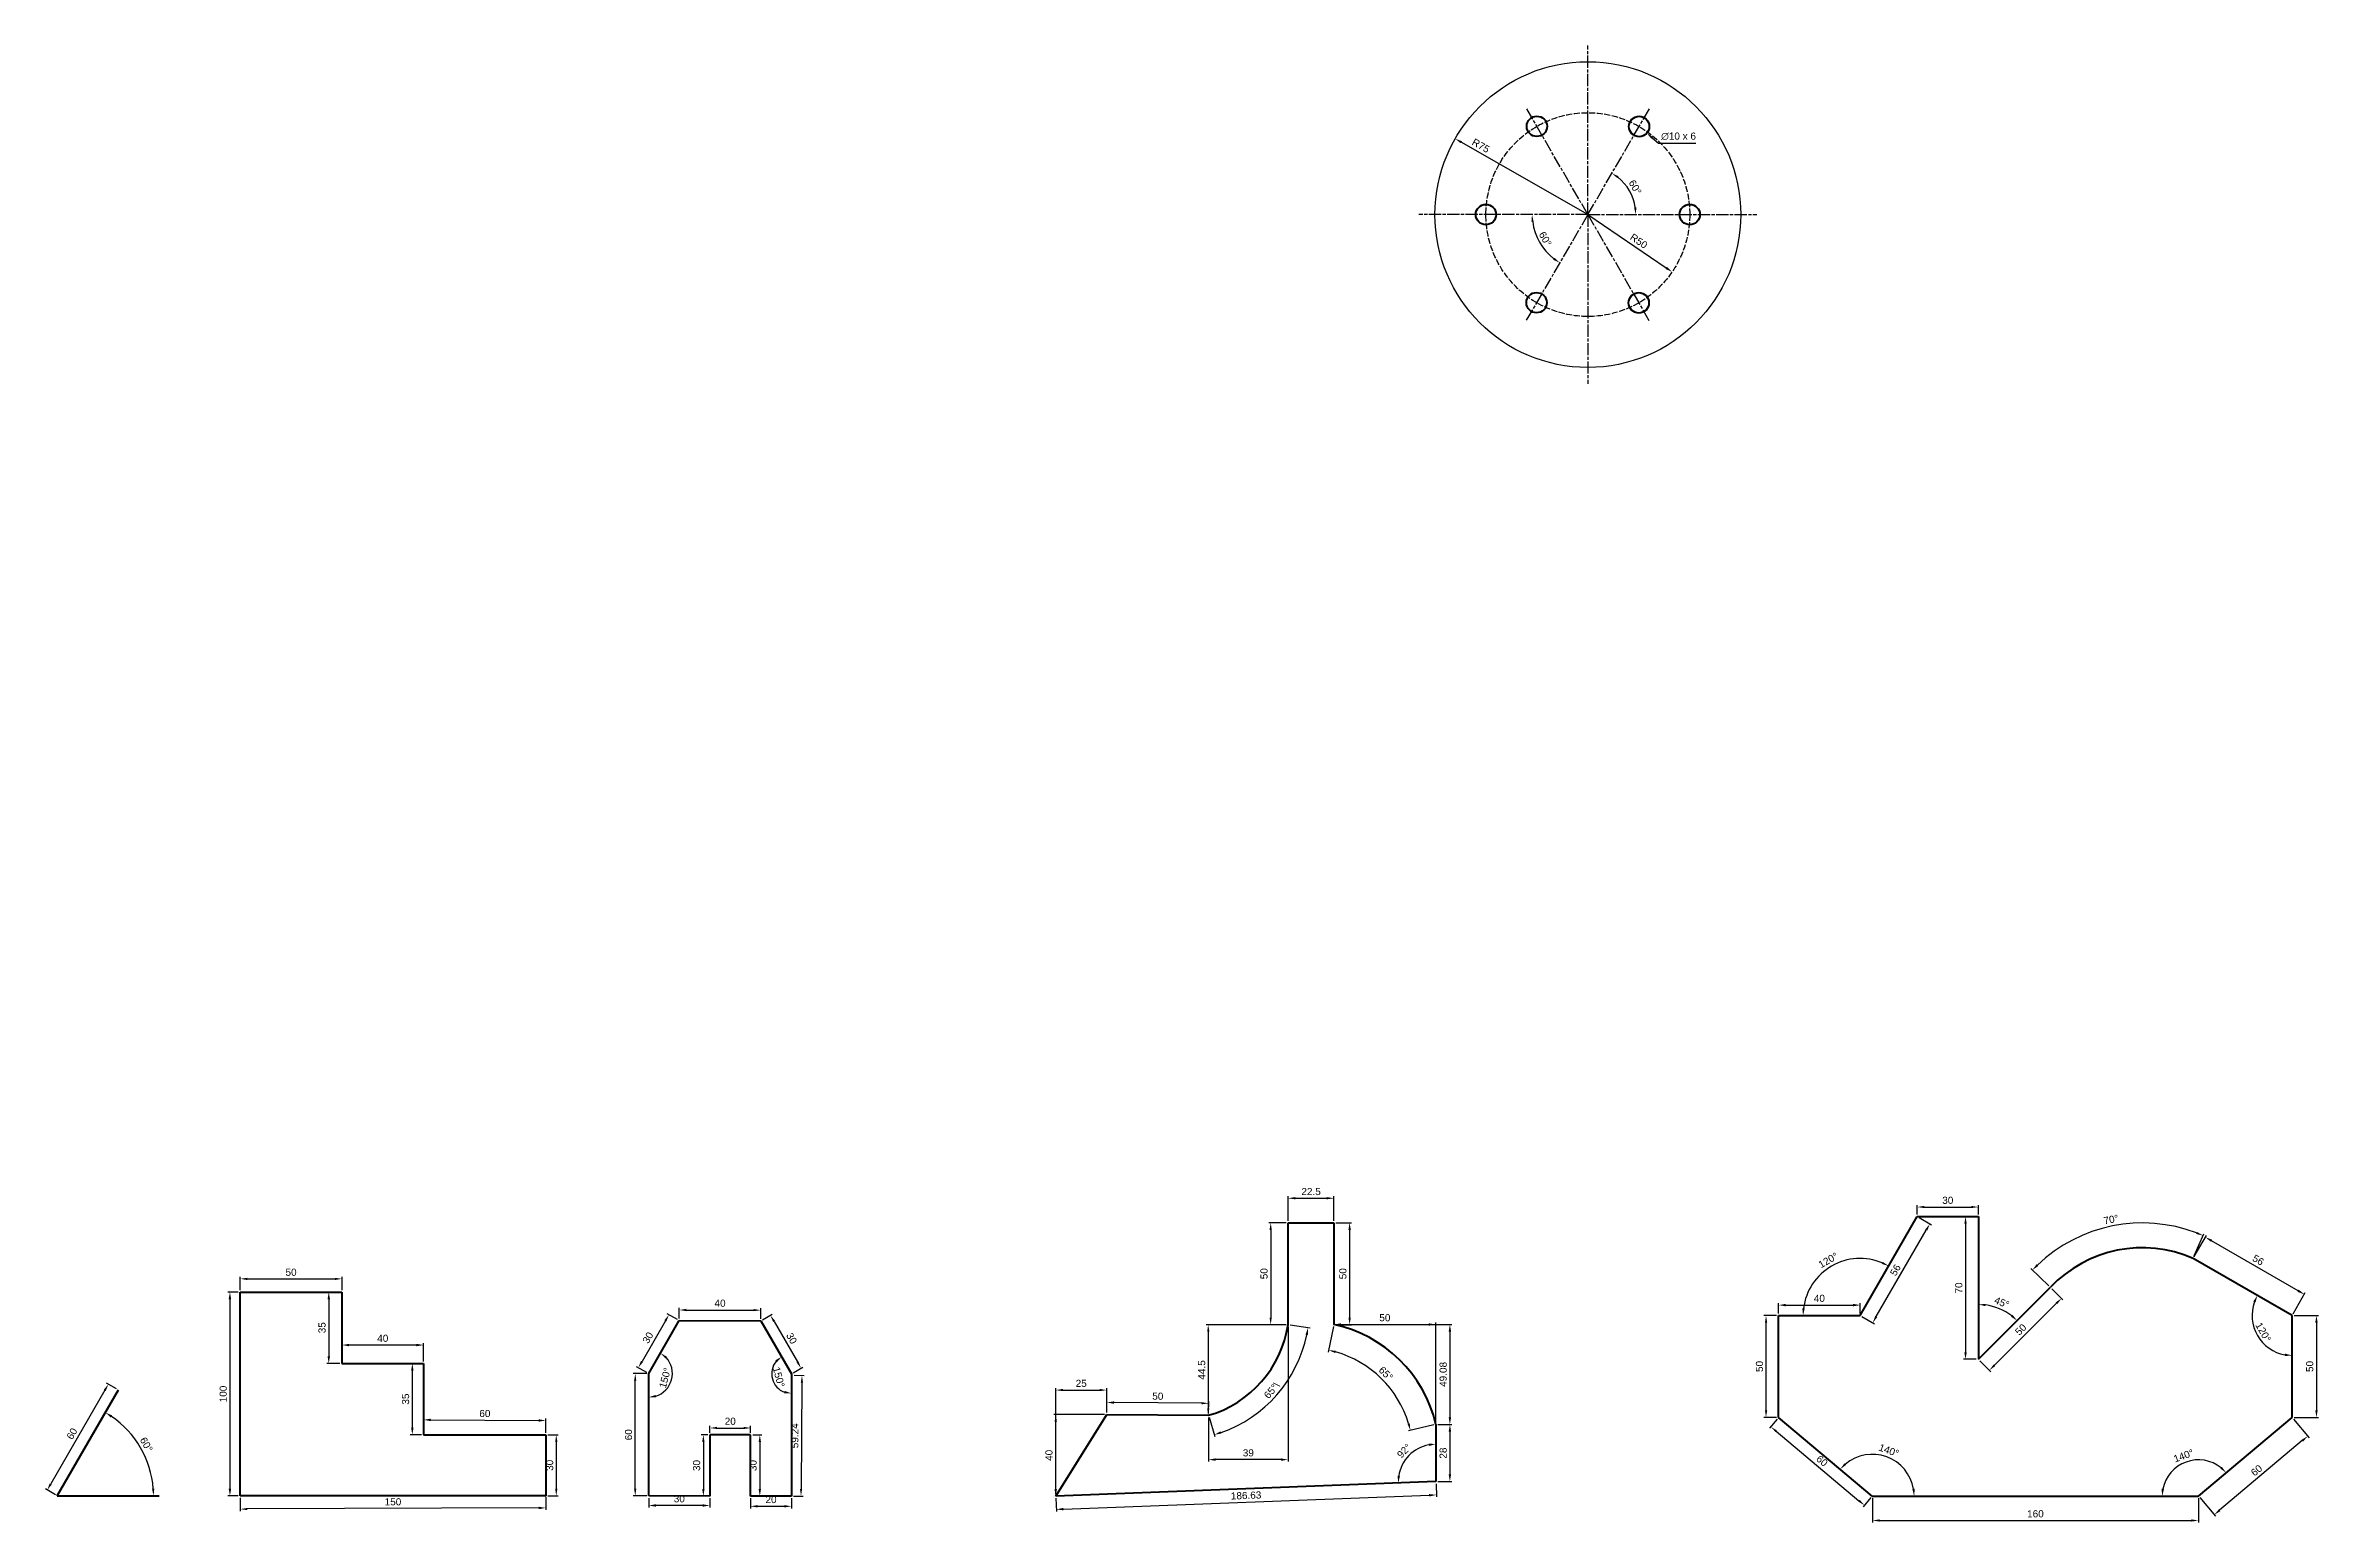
# Model space of a CAD drawing. Header units: millimetres. Extents: x 4 to 1120, y 12 to 737.
import ezdxf

# ---------------------------------------------------------------- set-up
doc = ezdxf.new("R2010")
doc.units = ezdxf.units.MM
for name, pattern in [('AM_ISO02W050', [7.5, 6, -1.5]), ('AM_ISO02W050x2', [3.75, 3, -0.75]), ('AM_ISO08W050', [18, 12, -1.5, 3, -1.5]), ('AM_ISO08W050x2', [9, 6, -0.75, 1.5, -0.75])]:
    doc.linetypes.add(name, pattern=pattern)
for name, color, linetype, lineweight in [('AM_0', 7, 'Continuous', 50), ('AM_3', 6, 'AM_ISO02W050', 25), ('AM_5', 3, 'Continuous', 25), ('AM_7', 4, 'AM_ISO08W050', 25)]:
    doc.layers.add(name, color=color, linetype=linetype, lineweight=lineweight)
doc.styles.get("Standard").update_dxf_attribs({"font": 'arial.ttf'})
doc.dimstyles.new('AM_ISO$0', dxfattribs={"dimtxt": 3.5, "dimasz": 3.5, "dimexe": 1, "dimexo": 1, "dimgap": 1.5, "dimtad": 1, "dimdsep": 46, "dimtxsty": 'Standard', "dimcen": 0, "dimclrd": 256, "dimclre": 256, "dimclrt": 2, "dimadec": 0, "dimazin": 2, "dimtp": 0.1, "dimtm": 0.1, "dimtfac": 0.71, "dimtdec": 3, "dimtmove": 0, "dimatfit": 3, "dimfxl": 1, "dimlwd": -1, "dimlwe": -1, "dimarcsym": 1})
doc.dimstyles.new('AM_ISO$2', dxfattribs={"dimtxt": 3.5, "dimasz": 3.5, "dimexe": 1, "dimexo": 1, "dimgap": 1.5, "dimtad": 1, "dimdsep": 46, "dimtxsty": 'Standard', "dimcen": 0, "dimclrd": 256, "dimclre": 256, "dimclrt": 2, "dimadec": 0, "dimazin": 2, "dimtp": 0.1, "dimtm": 0.1, "dimtfac": 0.71, "dimtdec": 3, "dimtmove": 0, "dimatfit": 3, "dimfxl": 1, "dimlwd": -1, "dimlwe": -1, "dimarcsym": 1})
doc.dimstyles.new('AM_ISO$3', dxfattribs={"dimtxt": 3.5, "dimasz": 3.5, "dimexe": 1, "dimexo": 1, "dimgap": 1.5, "dimtad": 1, "dimtoh": 1, "dimdsep": 46, "dimtxsty": 'Standard', "dimcen": 0, "dimclrd": 256, "dimclre": 256, "dimclrt": 2, "dimadec": 0, "dimazin": 2, "dimtp": 0.1, "dimtm": 0.1, "dimtfac": 0.71, "dimtdec": 3, "dimtofl": 0, "dimtmove": 0, "dimatfit": 0, "dimfxl": 1, "dimlwd": -1, "dimlwe": -1, "dimarcsym": 1})
doc.dimstyles.new('AM_ISO$4', dxfattribs={"dimtxt": 3.5, "dimasz": 3.5, "dimexe": 1, "dimexo": 1, "dimgap": 1.5, "dimtad": 1, "dimtoh": 1, "dimdsep": 46, "dimtxsty": 'Standard', "dimcen": 0, "dimclrd": 256, "dimclre": 256, "dimclrt": 2, "dimadec": 0, "dimazin": 2, "dimtp": 0.1, "dimtm": 0.1, "dimtfac": 0.71, "dimtdec": 3, "dimtofl": 0, "dimtmove": 0, "dimatfit": 0, "dimfxl": 1, "dimlwd": -1, "dimlwe": -1, "dimarcsym": 1})

msp = doc.modelspace()

# ---------------------------------------------------------------- blocks, each defined once
blk = doc.blocks.new('*D4')
at = {"layer": 'AM_5', "linetype": 'ByBlock', "transparency": 16777216}
blk.add_arc((761, 653.6), 23.5, 8.5298, 51.255, dxfattribs=at)
at = {"layer": 'AM_5', "transparency": 16777216}
for points in [[(775.4, 671.5), (776, 672.4), (772.8, 673.9)], [(784.8, 657.1), (783.7, 657), (784.5, 653.6)]]:
    blk.add_solid(points, dxfattribs=at)
at = {"layer": 'Defpoints', "color": 0, "transparency": 16777216}
for p in [(791.2, 705.4), (783.1, 661.6), (761, 653.6), (761, 653.6), (844, 653.6)]:
    blk.add_point(p, dxfattribs=at)
at = {"layer": 'AM_5', "color": 2, "transparency": 16777216, "insert": (784.2, 667), "char_height": 3.5, "attachment_point": 5, "rotation": 299.8924}
blk.add_mtext('60°', dxfattribs=at)
blk = doc.blocks.new('*D5')
at = {"layer": 'AM_5', "linetype": 'ByBlock', "transparency": 16777216}
blk.add_arc((761, 653.6), 27.3, 187.3381, 232.4468, dxfattribs=at)
at = {"layer": 'AM_5', "transparency": 16777216}
for points in [[(733.3, 650.1), (734.4, 650.1), (733.6, 653.6)], [(744.6, 632.4), (744, 631.4), (747.2, 630)]]:
    blk.add_solid(points, dxfattribs=at)
at = {"layer": 'Defpoints', "color": 0, "transparency": 16777216}
for p in [(678, 653.6), (761, 653.6), (761, 653.6), (735.3, 644.3), (730.8, 601.7)]:
    blk.add_point(p, dxfattribs=at)
at = {"layer": 'AM_5', "color": 2, "transparency": 16777216, "insert": (740.1, 641.6), "char_height": 3.5, "attachment_point": 5, "rotation": 299.8924}
blk.add_mtext('60°', dxfattribs=at)
blk = doc.blocks.new('*D6')
at = {"layer": 'AM_5', "linetype": 'ByBlock', "transparency": 16777216}
blk.add_line((761, 653.6), (799.4, 627.4), dxfattribs=at)
at = {"layer": 'AM_5', "transparency": 16777216}
blk.add_solid([(799.8, 627.9), (799.1, 626.9), (802.3, 625.5)], dxfattribs=at)
at = {"layer": 'Defpoints', "color": 0, "transparency": 16777216}
for p in [(761, 653.6), (802.3, 625.5)]:
    blk.add_point(p, dxfattribs=at)
at = {"layer": 'AM_5', "color": 2, "transparency": 16777216, "insert": (786, 640.6), "char_height": 3.5, "attachment_point": 5, "rotation": 325.7526}
blk.add_mtext('R50', dxfattribs=at)
blk = doc.blocks.new('*D7')
at = {"layer": 'AM_5', "linetype": 'ByBlock', "transparency": 16777216}
blk.add_line((761, 653.6), (698.9, 689.1), dxfattribs=at)
at = {"layer": 'AM_5', "transparency": 16777216}
blk.add_solid([(699.2, 689.6), (698.6, 688.6), (695.9, 690.8)], dxfattribs=at)
at = {"layer": 'Defpoints', "color": 0, "transparency": 16777216}
for p in [(695.9, 690.8), (761, 653.6)]:
    blk.add_point(p, dxfattribs=at)
at = {"layer": 'AM_5', "color": 2, "transparency": 16777216, "insert": (708.5, 687.4), "char_height": 3.5, "attachment_point": 5, "rotation": 330.2281}
blk.add_mtext('R75', dxfattribs=at)
blk = doc.blocks.new('*D8')
at = {"layer": 'AM_5', "linetype": 'ByBlock', "transparency": 16777216}
for p, q in [((792.6, 691.3), (795.7, 688.6)), ((795.7, 688.6), (813.9, 688.6))]:
    blk.add_line(p, q, dxfattribs=at)
at = {"layer": 'AM_5', "transparency": 16777216}
blk.add_solid([(793, 691.7), (792.2, 690.8), (789.9, 693.5)], dxfattribs=at)
at = {"layer": 'Defpoints', "color": 0, "transparency": 16777216}
for p in [(782.4, 700.1), (789.9, 693.5)]:
    blk.add_point(p, dxfattribs=at)
at = {"layer": 'AM_5', "color": 2, "transparency": 16777216, "insert": (805.5, 692), "char_height": 3.5, "attachment_point": 5}
blk.add_mtext('∅10 x 6', dxfattribs=at)
blk = doc.blocks.new('*D9')
at = {"layer": 'AM_5', "linetype": 'ByBlock', "transparency": 16777216}
for p, q in [((39.1, 77.5), (34.2, 80.3)), ((33.3, 76.8), (6.8, 30.9)), ((9.1, 25.5), (4.2, 28.4))]:
    blk.add_line(p, q, dxfattribs=at)
at = {"layer": 'AM_5', "transparency": 16777216}
for points in [[(32.8, 77.1), (33.8, 76.5), (35.1, 79.8)], [(6.3, 31.2), (7.3, 30.6), (5.1, 27.9)]]:
    blk.add_solid(points, dxfattribs=at)
at = {"layer": 'Defpoints', "color": 0, "transparency": 16777216}
for p in [(40, 77), (5.1, 27.9), (10, 25)]:
    blk.add_point(p, dxfattribs=at)
at = {"layer": 'AM_5', "color": 2, "transparency": 16777216, "insert": (17.2, 55.5), "char_height": 3.5, "attachment_point": 5, "rotation": 60}
blk.add_mtext('60', dxfattribs=at)
blk = doc.blocks.new('*D10')
at = {"layer": 'AM_5', "linetype": 'ByBlock', "transparency": 16777216}
blk.add_arc((10, 25), 47.2, 4.2508, 55.7492, dxfattribs=at)
at = {"layer": 'AM_5', "transparency": 16777216}
for points in [[(36.2, 63.5), (36.9, 64.5), (33.6, 65.9)], [(57.6, 28.5), (56.5, 28.5), (57.2, 25)]]:
    blk.add_solid(points, dxfattribs=at)
at = {"layer": 'Defpoints', "color": 0, "transparency": 16777216}
for p in [(40, 77), (54.3, 41.1), (10, 25), (10, 25), (60, 25)]:
    blk.add_point(p, dxfattribs=at)
at = {"layer": 'AM_5', "color": 2, "transparency": 16777216, "insert": (53.7, 50.2), "char_height": 3.5, "attachment_point": 5, "rotation": 300}
blk.add_mtext('60°', dxfattribs=at)
blk = doc.blocks.new('*D11')
at = {"layer": 'AM_5', "linetype": 'ByBlock', "transparency": 16777216}
for p, q in [((99.7, 126), (99.7, 132.5)), ((103.2, 131.5), (146.2, 131.5)), ((149.7, 126), (149.7, 132.5))]:
    blk.add_line(p, q, dxfattribs=at)
at = {"layer": 'AM_5', "transparency": 16777216}
for points in [[(103.2, 132), (103.2, 130.9), (99.7, 131.5)], [(146.2, 132), (146.2, 130.9), (149.7, 131.5)]]:
    blk.add_solid(points, dxfattribs=at)
at = {"layer": 'Defpoints', "color": 0, "transparency": 16777216}
for p in [(99.7, 125), (149.7, 131.5), (149.7, 125)]:
    blk.add_point(p, dxfattribs=at)
at = {"layer": 'AM_5', "color": 2, "transparency": 16777216, "insert": (124.7, 134.7), "char_height": 3.5, "attachment_point": 5}
blk.add_mtext('50', dxfattribs=at)
blk = doc.blocks.new('*D12')
at = {"layer": 'AM_5', "linetype": 'ByBlock', "transparency": 16777216}
for p, q in [((98.7, 125), (93.7, 125)), ((94.7, 121.5), (94.7, 28.5)), ((98.7, 25), (93.7, 25))]:
    blk.add_line(p, q, dxfattribs=at)
at = {"layer": 'AM_5', "transparency": 16777216}
for points in [[(94.1, 121.5), (95.3, 121.5), (94.7, 125)], [(94.1, 28.5), (95.3, 28.5), (94.7, 25)]]:
    blk.add_solid(points, dxfattribs=at)
at = {"layer": 'Defpoints', "color": 0, "transparency": 16777216}
for p in [(99.7, 125), (94.7, 25), (99.7, 25)]:
    blk.add_point(p, dxfattribs=at)
at = {"layer": 'AM_5', "color": 2, "transparency": 16777216, "insert": (91.4, 75), "char_height": 3.5, "attachment_point": 5, "rotation": 90}
blk.add_mtext('100', dxfattribs=at)
blk = doc.blocks.new('*D13')
at = {"layer": 'AM_5', "linetype": 'ByBlock', "transparency": 16777216}
for p, q in [((148.7, 125), (142.2, 125)), ((143.2, 121.5), (143.2, 93.5)), ((148.7, 90), (142.2, 90))]:
    blk.add_line(p, q, dxfattribs=at)
at = {"layer": 'AM_5', "transparency": 16777216}
for points in [[(142.6, 121.5), (143.8, 121.5), (143.2, 125)], [(142.6, 93.5), (143.8, 93.5), (143.2, 90)]]:
    blk.add_solid(points, dxfattribs=at)
at = {"layer": 'Defpoints', "color": 0, "transparency": 16777216}
for p in [(149.7, 125), (143.2, 90), (149.7, 90)]:
    blk.add_point(p, dxfattribs=at)
at = {"layer": 'AM_5', "color": 2, "transparency": 16777216, "insert": (139.9, 107.5), "char_height": 3.5, "attachment_point": 5, "rotation": 90}
blk.add_mtext('35', dxfattribs=at)
blk = doc.blocks.new('*D14')
at = {"layer": 'AM_5', "linetype": 'ByBlock', "transparency": 16777216}
for p, q in [((149.7, 91), (149.7, 100)), ((186.2, 99), (153.2, 99)), ((189.7, 91), (189.7, 100))]:
    blk.add_line(p, q, dxfattribs=at)
at = {"layer": 'AM_5', "transparency": 16777216}
for points in [[(153.2, 99.6), (153.2, 98.4), (149.7, 99)], [(186.2, 99.6), (186.2, 98.4), (189.7, 99)]]:
    blk.add_solid(points, dxfattribs=at)
at = {"layer": 'Defpoints', "color": 0, "transparency": 16777216}
for p in [(149.7, 99), (149.7, 90), (189.7, 90)]:
    blk.add_point(p, dxfattribs=at)
at = {"layer": 'AM_5', "color": 2, "transparency": 16777216, "insert": (169.7, 102.3), "char_height": 3.5, "attachment_point": 5}
blk.add_mtext('40', dxfattribs=at)
blk = doc.blocks.new('*D15')
at = {"layer": 'AM_5', "linetype": 'ByBlock', "transparency": 16777216}
for p, q in [((188.7, 90), (183.2, 90)), ((184.2, 86.5), (184.2, 58.5)), ((188.7, 55), (183.2, 55))]:
    blk.add_line(p, q, dxfattribs=at)
at = {"layer": 'AM_5', "transparency": 16777216}
for points in [[(183.6, 86.5), (184.8, 86.5), (184.2, 90)], [(183.6, 58.5), (184.8, 58.5), (184.2, 55)]]:
    blk.add_solid(points, dxfattribs=at)
at = {"layer": 'Defpoints', "color": 0, "transparency": 16777216}
for p in [(189.7, 90), (184.2, 55), (189.7, 55)]:
    blk.add_point(p, dxfattribs=at)
at = {"layer": 'AM_5', "color": 2, "transparency": 16777216, "insert": (180.9, 72.5), "char_height": 3.5, "attachment_point": 5, "rotation": 90}
blk.add_mtext('35', dxfattribs=at)
blk = doc.blocks.new('*D16')
at = {"layer": 'AM_5', "linetype": 'ByBlock', "transparency": 16777216}
for p, q in [((189.7, 56.4), (189.7, 63.3)), ((193.2, 62.3), (246.2, 62)), ((249.7, 56), (249.7, 63))]:
    blk.add_line(p, q, dxfattribs=at)
at = {"layer": 'AM_5', "transparency": 16777216}
for points in [[(193.2, 62.9), (193.2, 61.7), (189.7, 62.3)], [(246.2, 62.6), (246.2, 61.4), (249.7, 62)]]:
    blk.add_solid(points, dxfattribs=at)
at = {"layer": 'Defpoints', "color": 0, "transparency": 16777216}
for p in [(249.7, 62), (189.7, 55.4), (249.7, 55)]:
    blk.add_point(p, dxfattribs=at)
at = {"layer": 'AM_5', "color": 2, "transparency": 16777216, "insert": (219.8, 65.4), "char_height": 3.5, "attachment_point": 5, "rotation": 359.6295}
blk.add_mtext('60', dxfattribs=at)
blk = doc.blocks.new('*D17')
at = {"layer": 'AM_5', "linetype": 'ByBlock', "transparency": 16777216}
for p, q in [((250.7, 55), (255.8, 55)), ((254.8, 51.5), (254.8, 28.5)), ((250.7, 25), (255.8, 25))]:
    blk.add_line(p, q, dxfattribs=at)
at = {"layer": 'AM_5', "transparency": 16777216}
for points in [[(254.3, 51.5), (255.4, 51.5), (254.8, 55)], [(254.3, 28.5), (255.4, 28.5), (254.8, 25)]]:
    blk.add_solid(points, dxfattribs=at)
at = {"layer": 'Defpoints', "color": 0, "transparency": 16777216}
for p in [(249.7, 55), (249.7, 25), (254.8, 25)]:
    blk.add_point(p, dxfattribs=at)
at = {"layer": 'AM_5', "color": 2, "transparency": 16777216, "insert": (251.6, 40), "char_height": 3.5, "attachment_point": 5, "rotation": 90}
blk.add_mtext('30', dxfattribs=at)
blk = doc.blocks.new('*D18')
at = {"layer": 'AM_5', "linetype": 'ByBlock', "transparency": 16777216}
for p, q in [((99.7, 24), (99.7, 17.5)), ((249.7, 24.6), (249.7, 18.1)), ((246.2, 19.1), (103.2, 18.6))]:
    blk.add_line(p, q, dxfattribs=at)
at = {"layer": 'AM_5', "transparency": 16777216}
for points in [[(103.2, 19.1), (103.2, 18), (99.7, 18.5)], [(246.2, 19.7), (246.2, 18.5), (249.7, 19.1)]]:
    blk.add_solid(points, dxfattribs=at)
at = {"layer": 'Defpoints', "color": 0, "transparency": 16777216}
for p in [(99.7, 25), (249.7, 25.6), (99.7, 18.5)]:
    blk.add_point(p, dxfattribs=at)
at = {"layer": 'AM_5', "color": 2, "transparency": 16777216, "insert": (174.7, 22.1), "char_height": 3.5, "attachment_point": 5, "rotation": 0.2188}
blk.add_mtext('150', dxfattribs=at)
blk = doc.blocks.new('*D20')
at = {"layer": 'AM_5', "linetype": 'ByBlock', "transparency": 16777216}
for p, q in [((315.2, 112), (315.2, 117.2)), ((318.7, 116.2), (351.7, 116.1)), ((355.2, 111.9), (355.2, 117.1))]:
    blk.add_line(p, q, dxfattribs=at)
at = {"layer": 'AM_5', "transparency": 16777216}
for points in [[(318.7, 116.8), (318.7, 115.6), (315.2, 116.2)], [(351.7, 116.7), (351.7, 115.6), (355.2, 116.1)]]:
    blk.add_solid(points, dxfattribs=at)
at = {"layer": 'Defpoints', "color": 0, "transparency": 16777216}
for p in [(355.2, 116.1), (315.2, 111), (355.2, 110.9)]:
    blk.add_point(p, dxfattribs=at)
at = {"layer": 'AM_5', "color": 2, "transparency": 16777216, "insert": (335.2, 119.5), "char_height": 3.5, "attachment_point": 5, "rotation": 359.908}
blk.add_mtext('40', dxfattribs=at)
blk = doc.blocks.new('*D21')
at = {"layer": 'AM_5', "linetype": 'ByBlock', "transparency": 16777216}
for p, q in [((314.3, 111.5), (309.2, 114.4)), ((308.4, 110.9), (296.9, 91)), ((299.3, 85.5), (294.2, 88.4))]:
    blk.add_line(p, q, dxfattribs=at)
at = {"layer": 'AM_5', "transparency": 16777216}
for points in [[(307.9, 111.2), (308.9, 110.6), (310.1, 113.9)], [(296.4, 91.3), (297.4, 90.7), (295.1, 87.9)]]:
    blk.add_solid(points, dxfattribs=at)
at = {"layer": 'Defpoints', "color": 0, "transparency": 16777216}
for p in [(315.2, 111), (295.1, 87.9), (300.2, 85)]:
    blk.add_point(p, dxfattribs=at)
at = {"layer": 'AM_5', "color": 2, "transparency": 16777216, "insert": (299.8, 102.6), "char_height": 3.5, "attachment_point": 5, "rotation": 60}
blk.add_mtext('30', dxfattribs=at)
blk = doc.blocks.new('*D22')
at = {"layer": 'AM_5', "linetype": 'ByBlock', "transparency": 16777216}
for p, q in [((356.1, 111.4), (360.8, 114.1)), ((361.7, 110.6), (373.2, 90.7)), ((371.1, 85.4), (375.8, 88.2))]:
    blk.add_line(p, q, dxfattribs=at)
at = {"layer": 'AM_5', "transparency": 16777216}
for points in [[(362.2, 110.9), (361.2, 110.3), (359.9, 113.6)], [(373.7, 91), (372.7, 90.4), (374.9, 87.7)]]:
    blk.add_solid(points, dxfattribs=at)
at = {"layer": 'Defpoints', "color": 0, "transparency": 16777216}
for p in [(355.2, 110.9), (370.2, 84.9), (374.9, 87.7)]:
    blk.add_point(p, dxfattribs=at)
at = {"layer": 'AM_5', "color": 2, "transparency": 16777216, "insert": (370.3, 102.3), "char_height": 3.5, "attachment_point": 5, "rotation": 300}
blk.add_mtext('30', dxfattribs=at)
blk = doc.blocks.new('*D23')
at = {"layer": 'AM_5', "linetype": 'ByBlock', "transparency": 16777216}
for p, q in [((371.6, 84.2), (376.4, 84.1)), ((375.3, 80.6), (375, 28.4)), ((371.2, 24.9), (375.9, 24.9))]:
    blk.add_line(p, q, dxfattribs=at)
at = {"layer": 'AM_5', "transparency": 16777216}
for points in [[(374.8, 80.6), (375.9, 80.6), (375.4, 84.1)], [(374.4, 28.4), (375.5, 28.4), (374.9, 24.9)]]:
    blk.add_solid(points, dxfattribs=at)
at = {"layer": 'Defpoints', "color": 0, "transparency": 16777216}
for p in [(370.6, 84.2), (370.2, 24.9), (374.9, 24.9)]:
    blk.add_point(p, dxfattribs=at)
at = {"layer": 'AM_5', "color": 2, "transparency": 16777216, "insert": (371.9, 54.5), "char_height": 3.5, "attachment_point": 5, "rotation": 89.5757}
blk.add_mtext('59.24', dxfattribs=at)
blk = doc.blocks.new('*D24')
at = {"layer": 'AM_5', "linetype": 'ByBlock', "transparency": 16777216}
for p, q in [((330.2, 55.9), (330.2, 59.3)), ((333.7, 58.3), (346.7, 58.3)), ((350.2, 55.9), (350.2, 59.3))]:
    blk.add_line(p, q, dxfattribs=at)
at = {"layer": 'AM_5', "transparency": 16777216}
for points in [[(333.7, 58.9), (333.7, 57.8), (330.2, 58.3)], [(346.7, 58.9), (346.7, 57.8), (350.2, 58.3)]]:
    blk.add_solid(points, dxfattribs=at)
at = {"layer": 'Defpoints', "color": 0, "transparency": 16777216}
for p in [(350.2, 58.3), (330.2, 54.9), (350.2, 54.9)]:
    blk.add_point(p, dxfattribs=at)
at = {"layer": 'AM_5', "color": 2, "transparency": 16777216, "insert": (340.2, 61.6), "char_height": 3.5, "attachment_point": 5}
blk.add_mtext('20', dxfattribs=at)
blk = doc.blocks.new('*D25')
at = {"layer": 'AM_5', "linetype": 'ByBlock', "transparency": 16777216}
for p, q in [((329.2, 54.9), (326, 54.9)), ((327, 51.4), (327, 28.4)), ((329.1, 24.9), (326, 24.9))]:
    blk.add_line(p, q, dxfattribs=at)
at = {"layer": 'AM_5', "transparency": 16777216}
for points in [[(326.4, 51.4), (327.6, 51.4), (327, 54.9)], [(326.4, 28.4), (327.6, 28.4), (327, 24.9)]]:
    blk.add_solid(points, dxfattribs=at)
at = {"layer": 'Defpoints', "color": 0, "transparency": 16777216}
for p in [(330.2, 54.9), (327, 24.9), (330.1, 24.9)]:
    blk.add_point(p, dxfattribs=at)
at = {"layer": 'AM_5', "color": 2, "transparency": 16777216, "insert": (323.7, 39.9), "char_height": 3.5, "attachment_point": 5, "rotation": 89.8773}
blk.add_mtext('30', dxfattribs=at)
blk = doc.blocks.new('*D26')
at = {"layer": 'AM_5', "linetype": 'ByBlock', "transparency": 16777216}
for p, q in [((351.2, 54.9), (355.7, 54.9)), ((354.7, 51.4), (354.7, 28.4)), ((351.2, 24.9), (355.7, 24.9))]:
    blk.add_line(p, q, dxfattribs=at)
at = {"layer": 'AM_5', "transparency": 16777216}
for points in [[(354.1, 51.4), (355.3, 51.4), (354.7, 54.9)], [(354.1, 28.4), (355.3, 28.4), (354.7, 24.9)]]:
    blk.add_solid(points, dxfattribs=at)
at = {"layer": 'Defpoints', "color": 0, "transparency": 16777216}
for p in [(350.2, 54.9), (350.2, 24.9), (354.7, 24.9)]:
    blk.add_point(p, dxfattribs=at)
at = {"layer": 'AM_5', "color": 2, "transparency": 16777216, "insert": (351.4, 39.9), "char_height": 3.5, "attachment_point": 5, "rotation": 90}
blk.add_mtext('30', dxfattribs=at)
blk = doc.blocks.new('*D27')
at = {"layer": 'AM_5', "linetype": 'ByBlock', "transparency": 16777216}
for p, q in [((350.2, 23.9), (350.2, 18.9)), ((370.2, 23.9), (370.2, 18.9)), ((353.7, 19.9), (366.7, 19.9))]:
    blk.add_line(p, q, dxfattribs=at)
at = {"layer": 'AM_5', "transparency": 16777216}
for points in [[(353.7, 20.5), (353.7, 19.3), (350.2, 19.9)], [(366.7, 20.5), (366.7, 19.3), (370.2, 19.9)]]:
    blk.add_solid(points, dxfattribs=at)
at = {"layer": 'Defpoints', "color": 0, "transparency": 16777216}
for p in [(350.2, 24.9), (370.2, 24.9), (370.2, 19.9)]:
    blk.add_point(p, dxfattribs=at)
at = {"layer": 'AM_5', "color": 2, "transparency": 16777216, "insert": (360.2, 23.2), "char_height": 3.5, "attachment_point": 5}
blk.add_mtext('20', dxfattribs=at)
blk = doc.blocks.new('*D28')
at = {"layer": 'AM_5', "linetype": 'ByBlock', "transparency": 16777216}
for p, q in [((300.2, 23.9), (300.2, 19.3)), ((330.2, 23.9), (330.2, 19.3)), ((326.7, 20.3), (303.7, 20.3))]:
    blk.add_line(p, q, dxfattribs=at)
at = {"layer": 'AM_5', "transparency": 16777216}
for points in [[(303.7, 20.9), (303.7, 19.7), (300.2, 20.3)], [(326.7, 20.9), (326.7, 19.7), (330.2, 20.3)]]:
    blk.add_solid(points, dxfattribs=at)
at = {"layer": 'Defpoints', "color": 0, "transparency": 16777216}
for p in [(300.2, 24.9), (330.2, 24.9), (300.2, 20.3)]:
    blk.add_point(p, dxfattribs=at)
at = {"layer": 'AM_5', "color": 2, "transparency": 16777216, "insert": (315.2, 23.6), "char_height": 3.5, "attachment_point": 5}
blk.add_mtext('30', dxfattribs=at)
blk = doc.blocks.new('*D29')
at = {"layer": 'AM_5', "linetype": 'ByBlock', "transparency": 16777216}
for p, q in [((299.2, 85), (292.6, 85)), ((293.6, 28.5), (293.6, 81.5)), ((299.2, 25), (292.6, 25))]:
    blk.add_line(p, q, dxfattribs=at)
at = {"layer": 'AM_5', "transparency": 16777216}
for points in [[(293, 81.5), (294.1, 81.5), (293.6, 85)], [(293, 28.5), (294.1, 28.5), (293.6, 25)]]:
    blk.add_solid(points, dxfattribs=at)
at = {"layer": 'Defpoints', "color": 0, "transparency": 16777216}
for p in [(293.6, 85), (300.2, 85), (300.2, 25)]:
    blk.add_point(p, dxfattribs=at)
at = {"layer": 'AM_5', "color": 2, "transparency": 16777216, "insert": (290.3, 55), "char_height": 3.5, "attachment_point": 5, "rotation": 90}
blk.add_mtext('60', dxfattribs=at)
blk = doc.blocks.new('*D30')
at = {"layer": 'AM_5', "linetype": 'ByBlock', "transparency": 16777216}
blk.add_arc((300.2, 85), 11.6, 287.3789, 42.6211, dxfattribs=at)
at = {"layer": 'AM_5', "transparency": 16777216}
for points in [[(308.4, 92.4), (309.1, 93.3), (306, 95)], [(303.7, 73.4), (303.6, 74.5), (300.2, 73.4)]]:
    blk.add_solid(points, dxfattribs=at)
at = {"layer": 'Defpoints', "color": 0, "transparency": 16777216}
for p in [(315.2, 111), (300.2, 85), (300.2, 85), (309.1, 77.6), (300.2, 25)]:
    blk.add_point(p, dxfattribs=at)
at = {"layer": 'AM_5', "color": 2, "transparency": 16777216, "insert": (308.2, 82.9), "char_height": 3.5, "attachment_point": 5, "rotation": 75}
blk.add_mtext('150°', dxfattribs=at)
blk = doc.blocks.new('*D31')
at = {"layer": 'AM_5', "linetype": 'ByBlock', "transparency": 16777216}
blk.add_arc((370.2, 84.9), 9.68, 140.8369, 249.1631, dxfattribs=at)
at = {"layer": 'AM_5', "transparency": 16777216}
for points in [[(362.3, 91.5), (363.1, 90.6), (365.4, 93.3)], [(366.9, 76.5), (366.6, 75.3), (370.2, 75.3)]]:
    blk.add_solid(points, dxfattribs=at)
at = {"layer": 'Defpoints', "color": 0, "transparency": 16777216}
for p in [(355.2, 110.9), (360.7, 86.6), (370.2, 84.9), (370.2, 84.9), (370.2, 24.9)]:
    blk.add_point(p, dxfattribs=at)
at = {"layer": 'AM_5', "color": 2, "transparency": 16777216, "insert": (364, 83.3), "char_height": 3.5, "attachment_point": 5, "rotation": 285}
blk.add_mtext('150°', dxfattribs=at)
blk = doc.blocks.new('*D42')
at = {"layer": 'AM_5', "linetype": 'ByBlock', "transparency": 16777216}
for p, q in [((854.6, 114.5), (854.6, 119.6)), ((858.1, 118.6), (891.1, 118.6)), ((894.6, 114.5), (894.6, 119.6))]:
    blk.add_line(p, q, dxfattribs=at)
at = {"layer": 'AM_5', "transparency": 16777216}
for points in [[(858.1, 119.2), (858.1, 118), (854.6, 118.6)], [(891.1, 119.2), (891.1, 118), (894.6, 118.6)]]:
    blk.add_solid(points, dxfattribs=at)
at = {"layer": 'Defpoints', "color": 0, "transparency": 16777216}
for p in [(854.6, 113.5), (894.6, 118.6), (894.6, 113.5)]:
    blk.add_point(p, dxfattribs=at)
at = {"layer": 'AM_5', "color": 2, "transparency": 16777216, "insert": (874.6, 121.9), "char_height": 3.5, "attachment_point": 5}
blk.add_mtext('40', dxfattribs=at)
blk = doc.blocks.new('*D43')
at = {"layer": 'AM_5', "linetype": 'ByBlock', "transparency": 16777216}
for p, q in [((853.6, 113.5), (847.4, 113.5)), ((848.4, 110), (848.4, 67)), ((853.6, 63.5), (847.4, 63.5))]:
    blk.add_line(p, q, dxfattribs=at)
at = {"layer": 'AM_5', "transparency": 16777216}
for points in [[(847.9, 110), (849, 110), (848.4, 113.5)], [(847.9, 67), (849, 67), (848.4, 63.5)]]:
    blk.add_solid(points, dxfattribs=at)
at = {"layer": 'Defpoints', "color": 0, "transparency": 16777216}
for p in [(854.6, 113.5), (848.4, 63.5), (854.6, 63.5)]:
    blk.add_point(p, dxfattribs=at)
at = {"layer": 'AM_5', "color": 2, "transparency": 16777216, "insert": (845.2, 88.5), "char_height": 3.5, "attachment_point": 5, "rotation": 90}
blk.add_mtext('50', dxfattribs=at)
blk = doc.blocks.new('*D44')
at = {"layer": 'AM_5', "linetype": 'ByBlock', "transparency": 16777216}
for p, q in [((853.9, 62.7), (850.1, 58.2)), ((853.4, 56.7), (894, 22.6)), ((899.9, 24.2), (896.1, 19.6))]:
    blk.add_line(p, q, dxfattribs=at)
at = {"layer": 'AM_5', "transparency": 16777216}
for points in [[(853.8, 57.1), (853.1, 56.3), (850.8, 58.9)], [(894.4, 23.1), (893.7, 22.2), (896.7, 20.4)]]:
    blk.add_solid(points, dxfattribs=at)
at = {"layer": 'Defpoints', "color": 0, "transparency": 16777216}
for p in [(854.6, 63.5), (900.6, 24.9), (896.7, 20.4)]:
    blk.add_point(p, dxfattribs=at)
at = {"layer": 'AM_5', "color": 2, "transparency": 16777216, "insert": (875.9, 42.2), "char_height": 3.5, "attachment_point": 5, "rotation": 320}
blk.add_mtext('60', dxfattribs=at)
blk = doc.blocks.new('*D45')
at = {"layer": 'AM_5', "linetype": 'ByBlock', "transparency": 16777216}
for p, q in [((923.5, 161.5), (929.6, 157.9)), ((902.5, 113), (927, 155.4)), ((895.5, 113), (901.6, 109.4))]:
    blk.add_line(p, q, dxfattribs=at)
at = {"layer": 'AM_5', "transparency": 16777216}
for points in [[(926.5, 155.7), (927.5, 155.1), (928.8, 158.4)], [(902, 113.3), (903, 112.7), (900.8, 109.9)]]:
    blk.add_solid(points, dxfattribs=at)
at = {"layer": 'Defpoints', "color": 0, "transparency": 16777216}
for p in [(922.6, 162), (928.8, 158.4), (894.6, 113.5)]:
    blk.add_point(p, dxfattribs=at)
at = {"layer": 'AM_5', "color": 2, "transparency": 16777216, "insert": (911.9, 135.8), "char_height": 3.5, "attachment_point": 5, "rotation": 60}
blk.add_mtext('56', dxfattribs=at)
blk = doc.blocks.new('*D46')
at = {"layer": 'AM_5', "linetype": 'ByBlock', "transparency": 16777216}
for p, q in [((922.6, 163), (922.6, 167.7)), ((952.6, 163), (952.6, 167.7)), ((926.1, 166.7), (949.1, 166.7))]:
    blk.add_line(p, q, dxfattribs=at)
at = {"layer": 'AM_5', "transparency": 16777216}
for points in [[(926.1, 167.3), (926.1, 166.2), (922.6, 166.7)], [(949.1, 167.3), (949.1, 166.2), (952.6, 166.7)]]:
    blk.add_solid(points, dxfattribs=at)
at = {"layer": 'Defpoints', "color": 0, "transparency": 16777216}
for p in [(922.6, 162), (952.6, 166.7), (952.6, 162)]:
    blk.add_point(p, dxfattribs=at)
at = {"layer": 'AM_5', "color": 2, "transparency": 16777216, "insert": (937.6, 170), "char_height": 3.5, "attachment_point": 5}
blk.add_mtext('30', dxfattribs=at)
blk = doc.blocks.new('*D47')
at = {"layer": 'AM_5', "linetype": 'ByBlock', "transparency": 16777216}
for p, q in [((951.6, 162), (945.3, 162)), ((946.3, 158.5), (946.3, 95.5)), ((951.6, 92), (945.3, 92))]:
    blk.add_line(p, q, dxfattribs=at)
at = {"layer": 'AM_5', "transparency": 16777216}
for points in [[(945.7, 158.5), (946.9, 158.5), (946.3, 162)], [(945.7, 95.5), (946.9, 95.5), (946.3, 92)]]:
    blk.add_solid(points, dxfattribs=at)
at = {"layer": 'Defpoints', "color": 0, "transparency": 16777216}
for p in [(952.6, 162), (946.3, 92), (952.6, 92)]:
    blk.add_point(p, dxfattribs=at)
at = {"layer": 'AM_5', "color": 2, "transparency": 16777216, "insert": (943, 127), "char_height": 3.5, "attachment_point": 5, "rotation": 90}
blk.add_mtext('70', dxfattribs=at)
blk = doc.blocks.new('*D49')
at = {"layer": 'AM_5', "linetype": 'ByBlock', "transparency": 16777216}
for p, q in [((988.7, 126.6), (994.1, 121.2)), ((960.5, 89.1), (990.9, 119.5)), ((953.3, 91.3), (958.7, 85.9))]:
    blk.add_line(p, q, dxfattribs=at)
at = {"layer": 'AM_5', "transparency": 16777216}
for points in [[(990.5, 119.9), (991.3, 119.1), (993.4, 121.9)], [(960.1, 89.5), (960.9, 88.7), (958, 86.6)]]:
    blk.add_solid(points, dxfattribs=at)
at = {"layer": 'Defpoints', "color": 0, "transparency": 16777216}
for p in [(987.9, 127.4), (993.4, 121.9), (952.6, 92)]:
    blk.add_point(p, dxfattribs=at)
at = {"layer": 'AM_5', "color": 2, "transparency": 16777216, "insert": (973.4, 106.6), "char_height": 3.5, "attachment_point": 5, "rotation": 45}
blk.add_mtext('50', dxfattribs=at)
blk = doc.blocks.new('*D50')
at = {"layer": 'AM_5', "linetype": 'ByBlock', "transparency": 16777216}
for p, q in [((900.6, 23.9), (900.6, 11.9)), ((1060.6, 23.9), (1060.6, 11.9)), ((904.1, 12.9), (1057.1, 12.9))]:
    blk.add_line(p, q, dxfattribs=at)
at = {"layer": 'AM_5', "transparency": 16777216}
for points in [[(904.1, 13.5), (904.1, 12.4), (900.6, 12.9)], [(1057.1, 13.5), (1057.1, 12.4), (1060.6, 12.9)]]:
    blk.add_solid(points, dxfattribs=at)
at = {"layer": 'Defpoints', "color": 0, "transparency": 16777216}
for p in [(900.6, 24.9), (1060.6, 24.9), (1060.6, 12.9)]:
    blk.add_point(p, dxfattribs=at)
at = {"layer": 'AM_5', "color": 2, "transparency": 16777216, "insert": (980.6, 16.2), "char_height": 3.5, "attachment_point": 5}
blk.add_mtext('160', dxfattribs=at)
blk = doc.blocks.new('*D52')
at = {"layer": 'AM_5', "linetype": 'ByBlock', "transparency": 16777216}
for p, q in [((1107.2, 62.7), (1114.9, 53.5)), ((1111.5, 52.1), (1070.9, 18)), ((1061.2, 24.2), (1068.9, 15))]:
    blk.add_line(p, q, dxfattribs=at)
at = {"layer": 'AM_5', "transparency": 16777216}
for points in [[(1111.2, 52.5), (1111.9, 51.6), (1114.2, 54.3)], [(1070.6, 18.4), (1071.3, 17.5), (1068.3, 15.7)]]:
    blk.add_solid(points, dxfattribs=at)
at = {"layer": 'Defpoints', "color": 0, "transparency": 16777216}
for p in [(1106.5, 63.5), (1060.6, 24.9), (1068.3, 15.7)]:
    blk.add_point(p, dxfattribs=at)
at = {"layer": 'AM_5', "color": 2, "transparency": 16777216, "insert": (1089.1, 37.5), "char_height": 3.5, "attachment_point": 5, "rotation": 40}
blk.add_mtext('60', dxfattribs=at)
blk = doc.blocks.new('*D53')
at = {"layer": 'AM_5', "linetype": 'ByBlock', "transparency": 16777216}
for p, q in [((1107.5, 113.5), (1119.5, 113.5)), ((1118.5, 110), (1118.5, 67)), ((1107.5, 63.5), (1119.5, 63.5))]:
    blk.add_line(p, q, dxfattribs=at)
at = {"layer": 'AM_5', "transparency": 16777216}
for points in [[(1117.9, 110), (1119.1, 110), (1118.5, 113.5)], [(1117.9, 67), (1119.1, 67), (1118.5, 63.5)]]:
    blk.add_solid(points, dxfattribs=at)
at = {"layer": 'Defpoints', "color": 0, "transparency": 16777216}
for p in [(1106.5, 113.5), (1106.5, 63.5), (1118.5, 63.5)]:
    blk.add_point(p, dxfattribs=at)
at = {"layer": 'AM_5', "color": 2, "transparency": 16777216, "insert": (1115.2, 88.5), "char_height": 3.5, "attachment_point": 5, "rotation": 90}
blk.add_mtext('50', dxfattribs=at)
blk = doc.blocks.new('*D54')
at = {"layer": 'AM_5', "linetype": 'ByBlock', "transparency": 16777216}
for p, q in [((1058.5, 142.4), (1064.5, 152.8)), ((1109.5, 125.6), (1067, 150.1)), ((1107, 114.4), (1113, 124.8))]:
    blk.add_line(p, q, dxfattribs=at)
at = {"layer": 'AM_5', "transparency": 16777216}
for points in [[(1067.3, 150.7), (1066.8, 149.6), (1064, 151.9)], [(1109.8, 126.2), (1109.2, 125.1), (1112.5, 123.9)]]:
    blk.add_solid(points, dxfattribs=at)
at = {"layer": 'Defpoints', "color": 0, "transparency": 16777216}
for p in [(1064, 151.9), (1058, 141.5), (1106.5, 113.5)]:
    blk.add_point(p, dxfattribs=at)
at = {"layer": 'AM_5', "color": 2, "transparency": 16777216, "insert": (1089.9, 140.7), "char_height": 3.5, "attachment_point": 5, "rotation": 330}
blk.add_mtext('56', dxfattribs=at)
blk = doc.blocks.new('*D56')
at = {"layer": 'AM_5', "linetype": 'ByBlock', "transparency": 16777216}
blk.add_arc((952.6, 92), 26.9, 52.4634, 82.5366, dxfattribs=at)
at = {"layer": 'AM_5', "transparency": 16777216}
for points in [[(956, 118.1), (956.1, 119.2), (952.6, 118.9)], [(969.4, 113.8), (968.6, 112.9), (971.6, 111)]]:
    blk.add_solid(points, dxfattribs=at)
at = {"layer": 'Defpoints', "color": 0, "transparency": 16777216}
for p in [(952.6, 162), (987.9, 127.4), (966, 115.3), (952.6, 92), (952.6, 92)]:
    blk.add_point(p, dxfattribs=at)
at = {"layer": 'AM_5', "color": 2, "transparency": 16777216, "insert": (964.1, 119.9), "char_height": 3.5, "attachment_point": 5, "rotation": 337.5}
blk.add_mtext('45°', dxfattribs=at)
blk = doc.blocks.new('*D57')
at = {"layer": 'AM_5', "linetype": 'ByBlock', "transparency": 16777216}
blk.add_arc((894.6, 113.5), 28, 67.1664, 172.8336, dxfattribs=at)
at = {"layer": 'AM_5', "transparency": 16777216}
for points in [[(905.7, 139.8), (905.2, 138.8), (908.6, 137.8)], [(867.4, 117), (866.2, 117), (866.6, 113.5)]]:
    blk.add_solid(points, dxfattribs=at)
at = {"layer": 'Defpoints', "color": 0, "transparency": 16777216}
for p in [(922.6, 162), (889.7, 141.1), (854.6, 113.5), (894.6, 113.5), (894.6, 113.5)]:
    blk.add_point(p, dxfattribs=at)
at = {"layer": 'AM_5', "color": 2, "transparency": 16777216, "insert": (878.9, 140.6), "char_height": 3.5, "attachment_point": 5, "rotation": 30}
blk.add_mtext('120°', dxfattribs=at)
blk = doc.blocks.new('*D58')
at = {"layer": 'AM_5', "linetype": 'ByBlock', "transparency": 16777216}
blk.add_arc((900.6, 24.9), 20.5, 9.7854, 130.2146, dxfattribs=at)
at = {"layer": 'AM_5', "transparency": 16777216}
for points in [[(887.7, 40.2), (886.9, 41), (884.8, 38.1)], [(921.4, 28.5), (920.2, 28.4), (921.1, 24.9)]]:
    blk.add_solid(points, dxfattribs=at)
at = {"layer": 'Defpoints', "color": 0, "transparency": 16777216}
for p in [(854.6, 63.5), (914.6, 39.9), (900.6, 24.9), (900.6, 24.9), (1060.6, 24.9)]:
    blk.add_point(p, dxfattribs=at)
at = {"layer": 'AM_5', "color": 2, "transparency": 16777216, "insert": (908.7, 47.3), "char_height": 3.5, "attachment_point": 5, "rotation": 340}
blk.add_mtext('140°', dxfattribs=at)
blk = doc.blocks.new('*D59')
at = {"layer": 'AM_5', "linetype": 'ByBlock', "transparency": 16777216}
blk.add_arc((1106.5, 113.5), 19.6, 160.2301, 259.7699, dxfattribs=at)
at = {"layer": 'AM_5', "transparency": 16777216}
for points in [[(1087.5, 120.4), (1088.6, 119.9), (1089.5, 123.3)], [(1103.1, 94.8), (1103, 93.6), (1106.5, 93.9)]]:
    blk.add_solid(points, dxfattribs=at)
at = {"layer": 'Defpoints', "color": 0, "transparency": 16777216}
for p in [(1058, 141.5), (1106.5, 113.5), (1106.5, 113.5), (1087.2, 110.1), (1106.5, 63.5)]:
    blk.add_point(p, dxfattribs=at)
at = {"layer": 'AM_5', "color": 2, "transparency": 16777216, "insert": (1092.4, 105.3), "char_height": 3.5, "attachment_point": 5, "rotation": 300}
blk.add_mtext('120°', dxfattribs=at)
blk = doc.blocks.new('*D60')
at = {"layer": 'AM_5', "linetype": 'ByBlock', "transparency": 16777216}
blk.add_arc((1060.6, 24.9), 17.8, 51.2862, 168.7138, dxfattribs=at)
at = {"layer": 'AM_5', "transparency": 16777216}
for points in [[(1072.1, 39.2), (1071.3, 38.4), (1074.2, 36.4)], [(1043.7, 28.4), (1042.5, 28.5), (1042.8, 24.9)]]:
    blk.add_solid(points, dxfattribs=at)
at = {"layer": 'Defpoints', "color": 0, "transparency": 16777216}
for p in [(1106.5, 63.5), (1061.6, 42.7), (900.6, 24.9), (1060.6, 24.9), (1060.6, 24.9)]:
    blk.add_point(p, dxfattribs=at)
at = {"layer": 'AM_5', "color": 2, "transparency": 16777216, "insert": (1053.3, 44.7), "char_height": 3.5, "attachment_point": 5, "rotation": 20}
blk.add_mtext('140°', dxfattribs=at)
blk = doc.blocks.new('*D61')
at = {"layer": 'AM_5', "linetype": 'ByBlock', "transparency": 16777216}
for p, q in [((613.9, 160), (613.9, 172)), ((617.4, 171), (632.9, 171)), ((636.4, 160), (636.4, 172))]:
    blk.add_line(p, q, dxfattribs=at)
at = {"layer": 'AM_5', "transparency": 16777216}
for points in [[(617.4, 171.6), (617.4, 170.5), (613.9, 171)], [(632.9, 171.6), (632.9, 170.5), (636.4, 171)]]:
    blk.add_solid(points, dxfattribs=at)
at = {"layer": 'Defpoints', "color": 0, "transparency": 16777216}
for p in [(636.4, 171), (613.9, 159), (636.4, 159)]:
    blk.add_point(p, dxfattribs=at)
at = {"layer": 'AM_5', "color": 2, "transparency": 16777216, "insert": (625.2, 174.3), "char_height": 3.5, "attachment_point": 5}
blk.add_mtext('22.5', dxfattribs=at)
blk = doc.blocks.new('*D62')
at = {"layer": 'AM_5', "linetype": 'ByBlock', "transparency": 16777216}
for p, q in [((637.4, 159), (645.1, 159)), ((644.1, 155.5), (644.1, 112.5)), ((637.4, 109), (645.1, 109))]:
    blk.add_line(p, q, dxfattribs=at)
at = {"layer": 'AM_5', "transparency": 16777216}
for points in [[(643.5, 155.5), (644.7, 155.5), (644.1, 159)], [(643.5, 112.5), (644.7, 112.5), (644.1, 109)]]:
    blk.add_solid(points, dxfattribs=at)
at = {"layer": 'Defpoints', "color": 0, "transparency": 16777216}
for p in [(636.4, 159), (636.4, 109), (644.1, 109)]:
    blk.add_point(p, dxfattribs=at)
at = {"layer": 'AM_5', "color": 2, "transparency": 16777216, "insert": (640.8, 134), "char_height": 3.5, "attachment_point": 5, "rotation": 90}
blk.add_mtext('50', dxfattribs=at)
blk = doc.blocks.new('*D63')
at = {"layer": 'AM_5', "linetype": 'ByBlock', "transparency": 16777216}
for p, q in [((612.9, 159), (604.4, 159)), ((605.4, 155.5), (605.4, 112.5)), ((612.9, 109), (604.4, 109))]:
    blk.add_line(p, q, dxfattribs=at)
at = {"layer": 'AM_5', "transparency": 16777216}
for points in [[(604.8, 155.5), (605.9, 155.5), (605.4, 159)], [(604.8, 112.5), (605.9, 112.5), (605.4, 109)]]:
    blk.add_solid(points, dxfattribs=at)
at = {"layer": 'Defpoints', "color": 0, "transparency": 16777216}
for p in [(613.9, 159), (605.4, 109), (613.9, 109)]:
    blk.add_point(p, dxfattribs=at)
at = {"layer": 'AM_5', "color": 2, "transparency": 16777216, "insert": (602.1, 134), "char_height": 3.5, "attachment_point": 5, "rotation": 90}
blk.add_mtext('50', dxfattribs=at)
blk = doc.blocks.new('*D64')
at = {"layer": 'AM_5', "linetype": 'ByBlock', "transparency": 16777216}
for p, q in [((524.9, 65.9), (525, 71.8)), ((571.5, 70.5), (528.5, 70.8)), ((574.9, 65.5), (575, 71.4))]:
    blk.add_line(p, q, dxfattribs=at)
at = {"layer": 'AM_5', "transparency": 16777216}
for points in [[(528.5, 71.4), (528.5, 70.2), (525, 70.8)], [(571.5, 71), (571.5, 69.9), (575, 70.4)]]:
    blk.add_solid(points, dxfattribs=at)
at = {"layer": 'Defpoints', "color": 0, "transparency": 16777216}
for p in [(525, 70.8), (524.9, 64.9), (574.9, 64.5)]:
    blk.add_point(p, dxfattribs=at)
at = {"layer": 'AM_5', "color": 2, "transparency": 16777216, "insert": (550, 73.9), "char_height": 3.5, "attachment_point": 5, "rotation": 359.5435}
blk.add_mtext('50', dxfattribs=at)
blk = doc.blocks.new('*D65')
at = {"layer": 'AM_5', "linetype": 'ByBlock', "transparency": 16777216}
for p, q in [((500, 23.9), (500.2, 17.4)), ((503.7, 18.5), (683.2, 25.3)), ((686.5, 31), (686.7, 24.5))]:
    blk.add_line(p, q, dxfattribs=at)
at = {"layer": 'AM_5', "transparency": 16777216}
for points in [[(683.1, 25.9), (683.2, 24.7), (686.7, 25.5)], [(503.6, 19.1), (503.7, 17.9), (500.2, 18.4)]]:
    blk.add_solid(points, dxfattribs=at)
at = {"layer": 'Defpoints', "color": 0, "transparency": 16777216}
for p in [(499.9, 24.9), (686.4, 32), (686.7, 25.5)]:
    blk.add_point(p, dxfattribs=at)
at = {"layer": 'AM_5', "color": 2, "transparency": 16777216, "insert": (593.3, 25.2), "char_height": 3.5, "attachment_point": 5, "rotation": 2.1807}
blk.add_mtext('186.63', dxfattribs=at)
blk = doc.blocks.new('*D66')
at = {"layer": 'AM_5', "linetype": 'ByBlock', "transparency": 16777216}
for p, q in [((687.4, 60), (694.3, 60)), ((693.3, 56.5), (693.3, 35.5)), ((687.4, 32), (694.3, 32))]:
    blk.add_line(p, q, dxfattribs=at)
at = {"layer": 'AM_5', "transparency": 16777216}
for points in [[(692.7, 56.5), (693.9, 56.5), (693.3, 60)], [(692.7, 35.5), (693.9, 35.5), (693.3, 32)]]:
    blk.add_solid(points, dxfattribs=at)
at = {"layer": 'Defpoints', "color": 0, "transparency": 16777216}
for p in [(686.4, 60), (686.4, 32), (693.3, 32)]:
    blk.add_point(p, dxfattribs=at)
at = {"layer": 'AM_5', "color": 2, "transparency": 16777216, "insert": (690, 46), "char_height": 3.5, "attachment_point": 5, "rotation": 90}
blk.add_mtext('28', dxfattribs=at)
blk = doc.blocks.new('*D67')
at = {"layer": 'AM_5', "linetype": 'ByBlock', "transparency": 16777216}
blk.add_arc((686.4, 32), 18.4, 100.9162, 171.2646, dxfattribs=at)
at = {"layer": 'AM_5', "transparency": 16777216}
for points in [[(682.9, 50.7), (683, 49.5), (686.4, 50.4)], [(668.8, 34.8), (667.6, 34.9), (668, 31.3)]]:
    blk.add_solid(points, dxfattribs=at)
at = {"layer": 'Defpoints', "color": 0, "transparency": 16777216}
for p in [(686.4, 60), (677, 47.9), (499.9, 24.9), (686.4, 32), (686.4, 32)]:
    blk.add_point(p, dxfattribs=at)
at = {"layer": 'AM_5', "color": 2, "transparency": 16777216, "insert": (670.8, 47.1), "char_height": 3.5, "attachment_point": 5, "rotation": 46.0904}
blk.add_mtext('92°', dxfattribs=at)
blk = doc.blocks.new('*D68')
at = {"layer": 'AM_5', "linetype": 'ByBlock', "transparency": 16777216}
for p, q in [((636.2, 108.1), (633.6, 95.5)), ((685.4, 59.8), (673, 56.9))]:
    blk.add_line(p, q, dxfattribs=at)
blk.add_arc((623, 45.3), 52.3, 16.9109, 74.2466, dxfattribs=at)
at = {"layer": 'AM_5', "transparency": 16777216}
for points in [[(637, 95.1), (637.3, 96.2), (633.8, 96.5)], [(673.6, 60.7), (672.5, 60.4), (673.9, 57.1)]]:
    blk.add_solid(points, dxfattribs=at)
at = {"layer": 'Defpoints', "color": 0, "transparency": 16777216}
for p in [(636.4, 109), (666, 75.1), (686.4, 60), (623, 45.3)]:
    blk.add_point(p, dxfattribs=at)
at = {"layer": 'AM_5', "color": 2, "transparency": 16777216, "insert": (661.9, 85), "char_height": 3.5, "attachment_point": 5, "rotation": 315.5787}
blk.add_mtext('65°', dxfattribs=at)
blk = doc.blocks.new('*D69')
at = {"layer": 'AM_5', "linetype": 'ByBlock', "transparency": 16777216}
for p, q in [((614.9, 108.9), (624.7, 107.4)), ((575.2, 63.6), (578, 54.1))]:
    blk.add_line(p, q, dxfattribs=at)
blk.add_arc((559.5, 117.4), 65, 289.3559, 348.1812, dxfattribs=at)
at = {"layer": 'AM_5', "transparency": 16777216}
for points in [[(622.5, 104.2), (623.6, 104), (623.7, 107.5)], [(581.2, 55.6), (580.8, 56.7), (577.7, 55)]]:
    blk.add_solid(points, dxfattribs=at)
at = {"layer": 'Defpoints', "color": 0, "transparency": 16777216}
for p in [(559.5, 117.4), (613.9, 109), (574.9, 64.5), (599.4, 66.2)]:
    blk.add_point(p, dxfattribs=at)
at = {"layer": 'AM_5', "color": 2, "transparency": 16777216, "insert": (605.9, 76.8), "char_height": 3.5, "attachment_point": 5, "rotation": 48.7685}
blk.add_mtext('65°\\\\', dxfattribs=at)
blk = doc.blocks.new('*D70')
at = {"layer": 'AM_5', "linetype": 'ByBlock', "transparency": 16777216}
for p, q in [((1058.4, 142.4), (1063.3, 153.6)), ((987.2, 128), (978.4, 136.5))]:
    blk.add_line(p, q, dxfattribs=at)
blk.add_arc((1033.1, 84.4), 74.5, 69.1059, 133.7226, dxfattribs=at)
at = {"layer": 'AM_5', "transparency": 16777216}
for points in [[(1059.9, 154.5), (1059.4, 153.5), (1062.9, 152.7)], [(982, 137.8), (981.2, 138.7), (979.1, 135.8)]]:
    blk.add_solid(points, dxfattribs=at)
at = {"layer": 'Defpoints', "color": 0, "transparency": 16777216}
for p in [(1033.4, 158.9), (1058, 141.5), (987.9, 127.4), (1033.1, 84.4)]:
    blk.add_point(p, dxfattribs=at)
at = {"layer": 'AM_5', "color": 2, "transparency": 16777216, "insert": (1017.7, 160.6), "char_height": 3.5, "attachment_point": 5, "rotation": 11.4142}
blk.add_mtext('70°', dxfattribs=at)
blk = doc.blocks.new('*D71')
at = {"layer": 'AM_5', "linetype": 'ByBlock', "transparency": 16777216}
for p, q in [((523.9, 64.9), (498.9, 64.9)), ((499.9, 28.4), (499.9, 61.4)), ((498.9, 24.9), (498.9, 24.9))]:
    blk.add_line(p, q, dxfattribs=at)
at = {"layer": 'AM_5', "transparency": 16777216}
for points in [[(499.3, 61.4), (500.5, 61.4), (499.9, 64.9)], [(499.3, 28.4), (500.5, 28.4), (499.9, 24.9)]]:
    blk.add_solid(points, dxfattribs=at)
at = {"layer": 'Defpoints', "color": 0, "transparency": 16777216}
for p in [(499.9, 64.9), (524.9, 64.9), (499.9, 24.9)]:
    blk.add_point(p, dxfattribs=at)
at = {"layer": 'AM_5', "color": 2, "transparency": 16777216, "insert": (496.6, 44.9), "char_height": 3.5, "attachment_point": 5, "rotation": 90}
blk.add_mtext('40', dxfattribs=at)
blk = doc.blocks.new('*D72')
at = {"layer": 'AM_5', "linetype": 'ByBlock', "transparency": 16777216}
for p, q in [((499.9, 25.9), (499.9, 77.9)), ((503.4, 76.9), (521.4, 76.9)), ((524.9, 65.9), (524.9, 77.9))]:
    blk.add_line(p, q, dxfattribs=at)
at = {"layer": 'AM_5', "transparency": 16777216}
for points in [[(503.4, 77.5), (503.4, 76.4), (499.9, 76.9)], [(521.4, 77.5), (521.4, 76.4), (524.9, 76.9)]]:
    blk.add_solid(points, dxfattribs=at)
at = {"layer": 'Defpoints', "color": 0, "transparency": 16777216}
for p in [(524.9, 76.9), (524.9, 64.9), (499.9, 24.9)]:
    blk.add_point(p, dxfattribs=at)
at = {"layer": 'AM_5', "color": 2, "transparency": 16777216, "insert": (512.4, 80.2), "char_height": 3.5, "attachment_point": 5}
blk.add_mtext('25', dxfattribs=at)
blk = doc.blocks.new('*D73')
at = {"layer": 'AM_5', "linetype": 'ByBlock', "transparency": 16777216}
for p, q in [((613.9, 108), (613.9, 41.8)), ((574.9, 63.5), (574.9, 41.8)), ((610.4, 42.8), (578.4, 42.8))]:
    blk.add_line(p, q, dxfattribs=at)
at = {"layer": 'AM_5', "transparency": 16777216}
for points in [[(578.4, 43.4), (578.4, 42.2), (574.9, 42.8)], [(610.4, 43.4), (610.4, 42.2), (613.9, 42.8)]]:
    blk.add_solid(points, dxfattribs=at)
at = {"layer": 'Defpoints', "color": 0, "transparency": 16777216}
for p in [(613.9, 109), (574.9, 64.5), (574.9, 42.8)]:
    blk.add_point(p, dxfattribs=at)
at = {"layer": 'AM_5', "color": 2, "transparency": 16777216, "insert": (594.4, 46.1), "char_height": 3.5, "attachment_point": 5}
blk.add_mtext('39', dxfattribs=at)
blk = doc.blocks.new('*D74')
at = {"layer": 'AM_5', "linetype": 'ByBlock', "transparency": 16777216}
for p, q in [((612.9, 109), (573.7, 109)), ((574.7, 105.5), (574.7, 68)), ((573.9, 64.5), (573.7, 64.5))]:
    blk.add_line(p, q, dxfattribs=at)
at = {"layer": 'AM_5', "transparency": 16777216}
for points in [[(574.2, 105.5), (575.3, 105.5), (574.7, 109)], [(574.2, 68), (575.3, 68), (574.7, 64.5)]]:
    blk.add_solid(points, dxfattribs=at)
at = {"layer": 'Defpoints', "color": 0, "transparency": 16777216}
for p in [(613.9, 109), (574.7, 64.5), (574.9, 64.5)]:
    blk.add_point(p, dxfattribs=at)
at = {"layer": 'AM_5', "color": 2, "transparency": 16777216, "insert": (571.5, 86.8), "char_height": 3.5, "attachment_point": 5, "rotation": 90}
blk.add_mtext('44.5', dxfattribs=at)
blk = doc.blocks.new('*D75')
at = {"layer": 'AM_5', "linetype": 'ByBlock', "transparency": 16777216}
for p, q in [((636.4, 110), (636.4, 110.1)), ((639.9, 109.1), (682.9, 109.1)), ((686.4, 61), (686.4, 110.1))]:
    blk.add_line(p, q, dxfattribs=at)
at = {"layer": 'AM_5', "transparency": 16777216}
for points in [[(639.9, 109.7), (639.9, 108.5), (636.4, 109.1)], [(682.9, 109.7), (682.9, 108.5), (686.4, 109.1)]]:
    blk.add_solid(points, dxfattribs=at)
at = {"layer": 'Defpoints', "color": 0, "transparency": 16777216}
for p in [(636.4, 109), (686.4, 109.1), (686.4, 60)]:
    blk.add_point(p, dxfattribs=at)
at = {"layer": 'AM_5', "color": 2, "transparency": 16777216, "insert": (661.4, 112.4), "char_height": 3.5, "attachment_point": 5}
blk.add_mtext('50', dxfattribs=at)
blk = doc.blocks.new('*D76')
at = {"layer": 'AM_5', "linetype": 'ByBlock', "transparency": 16777216}
for p, q in [((637.4, 109.1), (694.3, 109.1)), ((693.3, 105.6), (693.3, 63.5)), ((687.4, 60), (694.3, 60))]:
    blk.add_line(p, q, dxfattribs=at)
at = {"layer": 'AM_5', "transparency": 16777216}
for points in [[(692.7, 105.6), (693.9, 105.6), (693.3, 109.1)], [(692.7, 63.5), (693.9, 63.5), (693.3, 60)]]:
    blk.add_solid(points, dxfattribs=at)
at = {"layer": 'Defpoints', "color": 0, "transparency": 16777216}
for p in [(636.4, 109.1), (686.4, 60), (693.3, 60)]:
    blk.add_point(p, dxfattribs=at)
at = {"layer": 'AM_5', "color": 2, "transparency": 16777216, "insert": (690, 84.6), "char_height": 3.5, "attachment_point": 5, "rotation": 90}
blk.add_mtext('49.08', dxfattribs=at)

# ---------------------------------------------------------------- dimensions: what is measured, and where the dimension line sits
at = {"layer": 'AM_5'}
for base, line1, line2, picture, middle in [((783.111, 661.612), ((760.988, 653.592), (791.183, 705.44)), ((760.988, 653.592), (843.956, 653.592)), '*D4', (784.239, 666.957)), ((735.279, 644.271), ((760.988, 653.592), (678.02, 653.592)), ((760.988, 653.592), (730.793, 601.743)), '*D5', (740.129, 641.601)), ((966.035, 115.286), ((952.59, 92), (987.946, 127.356)), ((952.59, 162), (952.59, 92)), '*D56', (964.135, 119.872)), ((309.07, 77.554), ((300.197, 85), (315.197, 110.981)), ((300.197, 25), (300.197, 85)), '*D30', (308.21, 82.853)), ((54.341, 41.139), ((10, 25), (60, 25)), ((10, 25), (40, 76.962)), '*D10', (53.712, 50.237)), ((677.014, 47.853), ((686.414, 60.037), (686.414, 32.037)), ((686.414, 32.037), (499.916, 24.936)), '*D67', (670.791, 47.077)), ((914.634, 39.86), ((900.553, 24.936), (854.59, 63.503)), ((900.553, 24.936), (1060.553, 24.936)), '*D58', (908.695, 47.305))]:
    dim = msp.add_angular_dim_2l(base=base, line1=line1, line2=line2, dimstyle='AM_ISO$2', override={"dimpost": ''}, dxfattribs=at)
    dim.commit()
    dim.dimension.update_dxf_attribs({"geometry": picture, "text_midpoint": middle})
dim = msp.add_diameter_dim_2p(p1=(782.355, 700.054), p2=(789.946, 693.544), dimstyle='AM_ISO$3', override={"dimpost": ' x 6'}, dxfattribs=at)
dim.commit()
dim.dimension.update_dxf_attribs({"geometry": '*D8', "text_midpoint": (805.515, 688.64), "dimtype": 163})
for mpoint, picture, middle in [((695.887, 690.833), '*D7', (706.899, 684.534)), ((802.319, 625.453), '*D6', (784.105, 637.854))]:
    dim = msp.add_radius_dim(center=(760.988, 653.592), mpoint=mpoint, dimstyle='AM_ISO$4', override={"dimpost": ''}, dxfattribs=at)
    dim.commit()
    dim.dimension.update_dxf_attribs({"geometry": picture, "text_midpoint": middle, "dimtype": 164})
for p1, p2, distance, picture, middle in [((613.914, 159.037), (636.414, 159.037), 12, '*D61', (625.164, 174.324)), ((99.687, 125), (149.687, 125), 6.461, '*D11', (124.687, 134.748)), ((854.59, 113.503), (894.59, 113.503), 5.105, '*D42', (874.59, 121.895)), ((952.59, 92), (987.946, 127.356), -7.649, '*D49', (973.353, 106.593)), ((315.197, 110.981), (355.197, 110.917), 5.219, '*D20', (335.21, 119.455)), ((1106.516, 113.503), (1106.516, 63.503), 12, '*D53', (1115.229, 88.503)), ((40, 76.962), (10, 25), -5.707, '*D9', (17.211, 55.478)), ((686.414, 60.037), (686.414, 32.037), 6.877, '*D66', (690.005, 46.037)), ((854.59, 63.503), (900.553, 24.936), -5.946, '*D44', (875.863, 42.182)), ((1106.516, 63.503), (1060.553, 24.936), 12, '*D52', (1089.135, 37.545)), ((900.553, 24.936), (1060.553, 24.936), -12, '*D50', (980.553, 16.223))]:
    dim = msp.add_aligned_dim(p1=p1, p2=p2, distance=distance, dimstyle='AM_ISO$0', override={"dimpost": ''}, dxfattribs=at)
    dim.commit()
    dim.dimension.update_dxf_attribs({"geometry": picture, "text_midpoint": middle})
for p1, p2, distance, picture, middle in [((922.59, 162), (952.59, 162), 4.734, '*D46', (937.59, 170.022)), ((613.914, 159.037), (613.914, 109.037), -8.561, '*D63', (602.066, 134.037)), ((636.414, 159.037), (636.414, 109.037), 7.705, '*D62', (640.832, 134.037)), ((894.59, 113.503), (922.59, 162), -7.12, '*D45', (911.91, 135.835)), ((952.59, 162), (952.59, 92), -6.276, '*D47', (943.027, 127)), ((1106.516, 113.503), (1058.018, 141.503), -12, '*D54', (1089.911, 140.742)), ((99.687, 125), (99.687, 25), -4.998, '*D12', (91.402, 75)), ((149.687, 125), (149.687, 90), -6.515, '*D13', (139.884, 107.5)), ((315.197, 110.981), (300.197, 85), -5.868, '*D21', (299.767, 102.568)), ((355.197, 110.917), (370.197, 84.936), 5.459, '*D22', (370.272, 102.3)), ((854.59, 113.503), (854.59, 63.503), -6.142, '*D43', (845.161, 88.503)), ((189.687, 90), (149.687, 90), -9.015, '*D14', (169.687, 102.302)), ((189.687, 90), (189.687, 55), -5.49, '*D15', (180.909, 72.5)), ((300.197, 25), (300.197, 85), 6.64, '*D29', (290.27, 55)), ((370.635, 84.176), (370.197, 24.936), 4.728, '*D23', (371.857, 54.545)), ((189.687, 55.388), (249.687, 55), 6.96, '*D16', (219.753, 65.44)), ((574.914, 64.537), (524.916, 64.936), -5.899, '*D64', (549.988, 73.922)), ((330.197, 54.936), (350.197, 54.936), 3.402, '*D24', (340.197, 61.624)), ((249.687, 55), (249.687, 25), 5.152, '*D17', (251.551, 40)), ((330.197, 54.936), (330.132, 24.936), -3.157, '*D25', (323.719, 39.95)), ((350.197, 54.936), (350.197, 24.936), 4.495, '*D26', (351.403, 39.936)), ((249.687, 25.573), (99.687, 25), 6.45, '*D18', (174.699, 22.123)), ((330.197, 24.936), (300.197, 24.936), 4.616, '*D28', (315.197, 23.608)), ((350.197, 24.936), (370.197, 24.936), -5.055, '*D27', (360.197, 23.168)), ((499.916, 24.936), (686.414, 32.037), -6.576, '*D65', (593.29, 25.201))]:
    dim = msp.add_aligned_dim(p1=p1, p2=p2, distance=distance, dimstyle='AM_ISO$0', dxfattribs=at)
    dim.commit()
    dim.dimension.update_dxf_attribs({"geometry": picture, "text_midpoint": middle})
for base, line1, line2, picture, middle in [((889.728, 141.079), ((894.59, 113.503), (922.59, 162)), ((854.59, 113.503), (894.59, 113.503)), '*D57', (878.946, 140.599)), ((1087.185, 110.095), ((1106.516, 113.503), (1058.018, 141.503)), ((1106.516, 63.503), (1106.516, 113.503)), '*D59', (1092.364, 105.332)), ((360.666, 86.616), ((355.197, 110.917), (370.197, 84.936)), ((370.197, 84.936), (370.197, 24.936)), '*D31', (364.024, 83.282)), ((1061.588, 42.703), ((900.553, 24.936), (1060.553, 24.936)), ((1060.553, 24.936), (1106.516, 63.503)), '*D60', (1053.342, 44.748))]:
    dim = msp.add_angular_dim_2l(base=base, line1=line1, line2=line2, dimstyle='AM_ISO$2', dxfattribs=at)
    dim.commit()
    dim.dimension.update_dxf_attribs({"geometry": picture, "text_midpoint": middle})
for base, center, p1, p2, picture, middle in [((1033.412, 158.9), (1033.084, 84.392), (1058.018, 141.503), (987.946, 127.356), '*D70', (1017.688, 160.649)), ((665.964, 75.125), (622.957, 45.295), (686.414, 60.037), (636.414, 109.037), '*D68', (661.891, 85.024))]:
    dim = msp.add_angular_dim_3p(base=base, center=center, p1=p1, p2=p2, dimstyle='AM_ISO$2', override={"dimpost": ''}, dxfattribs=at)
    dim.commit()
    dim.dimension.update_dxf_attribs({"geometry": picture, "text_midpoint": middle})
dim = msp.add_angular_dim_3p(base=(599.425, 66.16), center=(559.489, 117.396), p1=(574.914, 64.537), p2=(613.914, 109.037), text='<>\\\\', dimstyle='AM_ISO$2', override={"dimpost": ''}, dxfattribs=at)
dim.commit()
dim.dimension.update_dxf_attribs({"geometry": '*D69', "text_midpoint": (605.854, 76.761)})
for base, p1, p2, picture, middle in [((686.414, 109.119), (636.414, 109.037), (686.414, 60.037), '*D75', (661.414, 112.406)), ((524.916, 76.936), (499.916, 24.936), (524.916, 64.936), '*D72', (512.416, 80.223))]:
    dim = msp.add_linear_dim(base=base, p1=p1, p2=p2, dimstyle='AM_ISO$0', override={"dimpost": ''}, dxfattribs=at)
    dim.commit()
    dim.dimension.update_dxf_attribs({"geometry": picture, "text_midpoint": middle})
for base, p1, p2, angle, picture, middle in [((574.744, 64.537), (613.914, 109.037), (574.914, 64.537), 90, '*D74', (571.465, 86.787)), ((574.914, 42.82), (613.914, 109.037), (574.914, 64.537), 0, '*D73', (594.414, 46.108)), ((693.292, 60.037), (636.414, 109.119), (686.414, 60.037), 90, '*D76', (690.005, 84.578)), ((499.905, 64.936), (499.916, 24.936), (524.916, 64.936), 90, '*D71', (496.618, 44.936))]:
    dim = msp.add_linear_dim(base=base, p1=p1, p2=p2, angle=angle, dimstyle='AM_ISO$0', override={"dimpost": ''}, dxfattribs=at)
    dim.commit()
    dim.dimension.update_dxf_attribs({"geometry": picture, "text_midpoint": middle})

# ---------------------------------------------------------------- linework, layer by layer
msp.add_circle((760.988, 653.592), 75)
at = {"layer": 'AM_0'}
for p, q in [((613.914, 109.037), (613.914, 159.037)), ((613.914, 159.037), (636.414, 159.037)), ((636.414, 159.037), (636.414, 109.037)), ((894.59, 113.503), (922.59, 162)), ((922.59, 162), (952.59, 162)), ((952.59, 162), (952.59, 92)), ((1106.516, 113.503), (1058.018, 141.503)), ((99.687, 25), (99.687, 125)), ((99.687, 125), (149.687, 125)), ((149.687, 125), (149.687, 90)), ((952.59, 92), (987.946, 127.356)), ((854.59, 63.503), (854.59, 113.503)), ((854.59, 113.503), (894.59, 113.503)), ((1106.516, 63.503), (1106.516, 113.503)), ((300.197, 85), (315.197, 110.981)), ((315.197, 110.981), (355.197, 110.917)), ((355.197, 110.917), (370.197, 84.936)), ((149.687, 90), (189.687, 90)), ((189.687, 90), (189.687, 55)), ((300.197, 25), (300.197, 85)), ((370.197, 84.936), (370.197, 24.936)), ((10, 25), (40, 76.962)), ((499.916, 24.936), (524.916, 64.936)), ((524.916, 64.936), (574.914, 64.537)), ((686.414, 60.037), (686.414, 32.037)), ((900.553, 24.936), (854.59, 63.503)), ((1060.553, 24.936), (1106.516, 63.503)), ((189.687, 55), (249.687, 55)), ((249.687, 55), (249.687, 25)), ((350.197, 54.936), (330.197, 54.936)), ((330.197, 54.936), (330.197, 24.936)), ((350.197, 24.936), (350.197, 54.936)), ((10, 25), (60, 25)), ((249.687, 25), (99.687, 25)), ((330.197, 24.936), (300.197, 25)), ((370.197, 24.936), (350.197, 24.936)), ((686.414, 32.037), (499.916, 24.936)), ((900.553, 24.936), (1060.553, 24.936))]:
    msp.add_line(p, q, dxfattribs=at)
for centre in [(735.988, 696.893), (786.151, 696.799), (710.988, 653.592), (810.988, 653.592), (735.826, 610.385), (785.988, 610.29)]:
    msp.add_circle(centre, 5, dxfattribs=at)
for centre, radius, start, end in [((1033.084, 84.392), 62.316, 66.414244, 136.414244), ((559.489, 117.396), 55.064, 286.26853, 351.26853), ((622.957, 45.295), 65.147, 13.078726, 78.078726)]:
    msp.add_arc(centre, radius, start, end, dxfattribs=at)
at = {"layer": 'AM_3', "linetype": 'AM_ISO02W050x2'}
msp.add_circle((760.988, 653.592), 50, dxfattribs=at)
at = {"layer": 'AM_7', "linetype": 'AM_ISO08W050x2'}
for q in [(760.988, 736.56), (730.988, 705.553), (791.183, 705.44), (678.02, 653.592), (730.793, 601.743), (843.956, 653.592), (760.988, 570.624), (790.988, 601.63)]:
    msp.add_line((760.988, 653.592), q, dxfattribs=at)

msp.set_redraw_order([(e.dxf.handle, doc.entitydb.next_handle()) for e in msp.query("TEXT MTEXT ATTDEF DIMENSION ARC_DIMENSION")])  # texts and dimensions are drawn at this point

doc.saveas('drawing.dxf')
